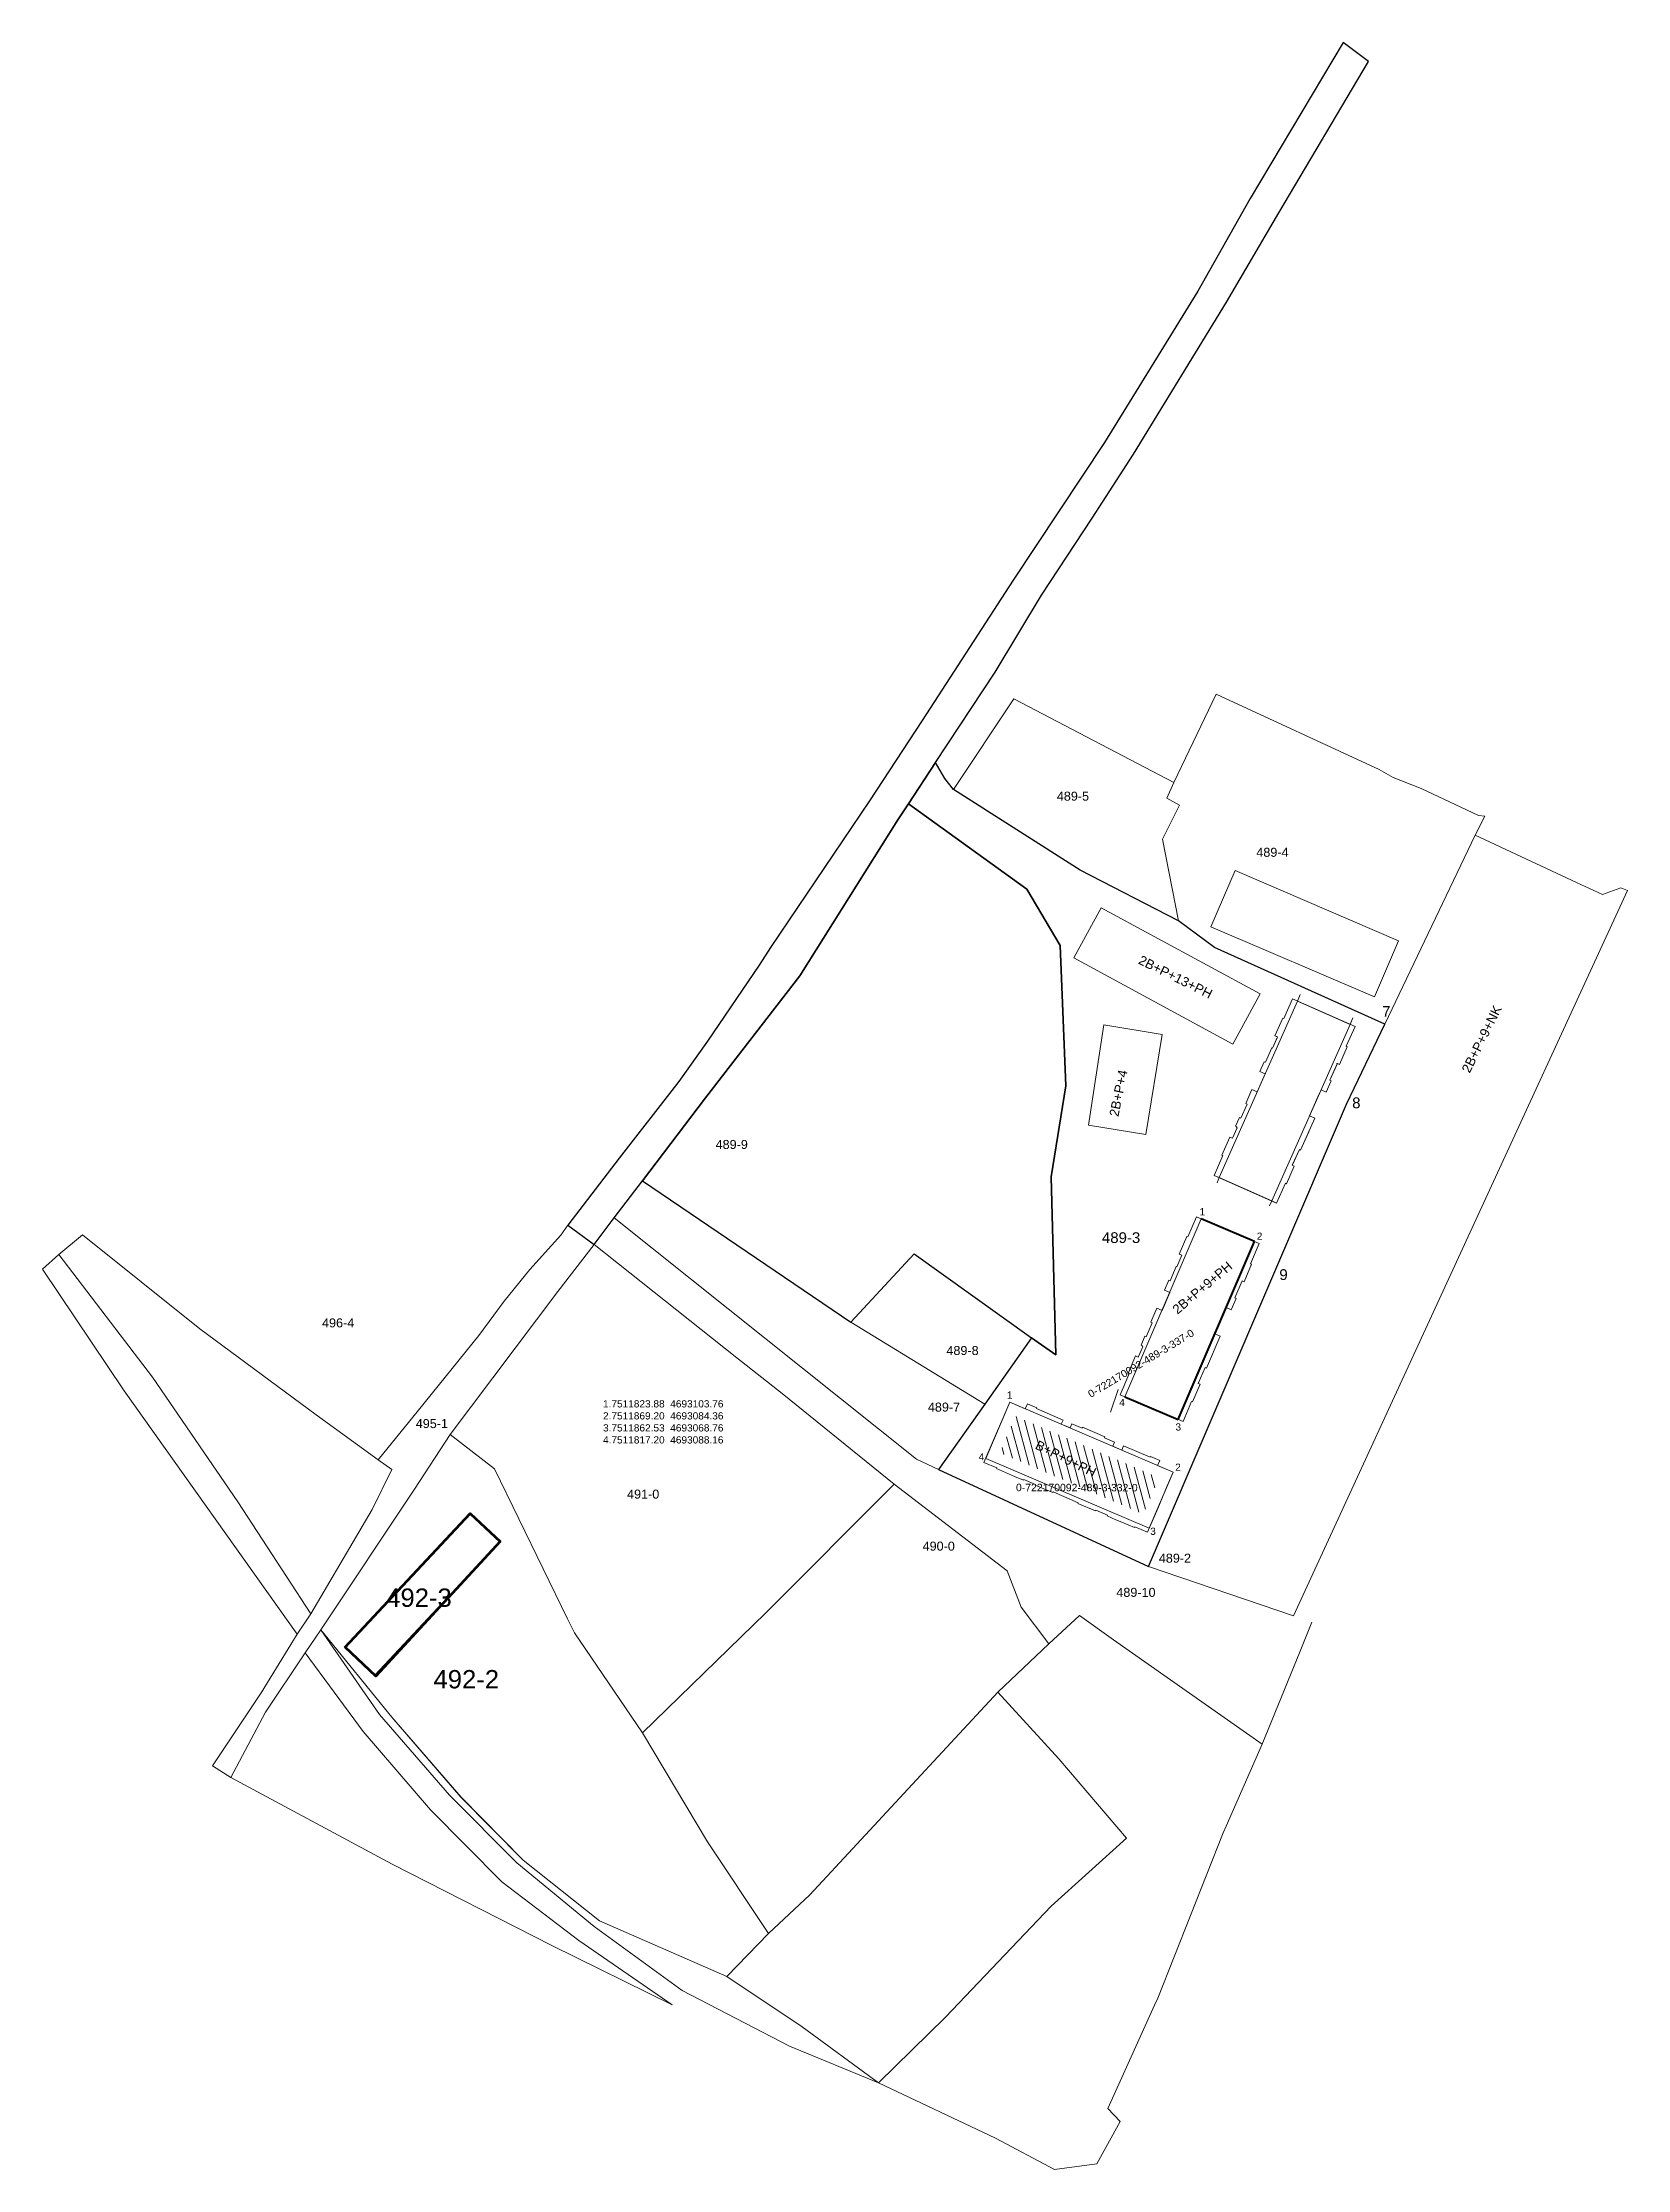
# Model space of a CAD drawing. Header units: metres. Extents: x 7511556 to 7513078, y 4692891 to 4693481.
# Drawn here: x 7511556 to 7511995, y 4692891 to 4693481 of the extents above; entities that cross this region are included whole.
import ezdxf
from ezdxf.enums import TextEntityAlignment as Align

# ---------------------------------------------------------------- set-up
doc = ezdxf.new("R2010")
doc.units = ezdxf.units.M
doc.layers.get('0').update_dxf_attribs({"lineweight": 0})
for name, color, linetype, lineweight in [('FERIZAJ_A10_PAR_PARCEL_TXT', 7, 'Continuous', 0), ('FERIZAJ_PAR_PARCELGEOM_ILI', 7, 'Continuous', 0), ('FERIZAJI_2012_PAR_PARCELGE', 7, 'Continuous', 0)]:
    doc.layers.add(name, color=color, linetype=linetype, lineweight=lineweight)
doc.styles.get("Standard").update_dxf_attribs({"font": 'arial.ttf'})

msp = doc.modelspace()

# ---------------------------------------------------------------- texts
at = {"color": 0}
for s, p in [('7', (7511927.13, 4693210.66)), ('8', (7511918.82, 4693185.29)), ('9', (7511898.63, 4693137.64))]:
    msp.add_text(s, height=3, dxfattribs=at).set_placement(p)
at = {"color": 0, "linetype": 'Continuous', "lineweight": 25}
for s, p in [('1', (7511876.48, 4693155.58)), ('2', (7511892.37, 4693148.79)), ('4', (7511854.24, 4693102.65)), ('3', (7511869.83, 4693095.87))]:
    msp.add_text(s, height=2, dxfattribs=at).set_placement(p)
for s, p in [('1', (7511823.05, 4693104.72)), ('4', (7511815.26, 4693087.59)), ('2', (7511869.75, 4693084.7)), ('3', (7511862.83, 4693066.93))]:
    msp.add_text(s, height=2).set_placement(p)
at = {"attachment_point": 1}
for s, insert, char_height, width, rotation in [('{\\fArial|b0|i0|c0|p34;2B+P+13+PH}', (7511860.46, 4693227.83), 2.5924, 216.5434, 333.61212), ('{\\fArial|b0|i0|c0|p34;2B+P+9+NK}', (7511949.08, 4693196.01), 2.5924, 216.5434, 63.61212), ('{\\fArial|b0|i0|c0|p34;2B+P+4}', (7511851.44, 4693183.32), 2.5924, 216.5434, 78.61212), ('{\\fArial|b0|i0|c0|p34;2B+P+9+PH}', (7511868.71, 4693129.99), 2.5924, 216.5434, 40.0481), ('{\\fArial|b0|i0|c0|p34;0-722170092-489-3-337-0}', (7511845.29, 4693106.67), 2.0682, 172.76, 31.14852), ('{\\fArial|b0|i0|c0|p34;B+P+9+PH}', (7511831.85, 4693093.28), 2.5924, 216.5434, 333.61212), ('{\\fArial|b0|i0|c0|p34;0-722170092-489-3-332-0}', (7511825.61, 4693081.12), 2.0682, 172.76, 359.90449)]:
    msp.add_mtext(s, dxfattribs=dict(at, insert=insert, char_height=char_height, width=width, rotation=rotation))
at = {"insert": (7511703.33, 4693107.62), "char_height": 2, "width": 122.5, "attachment_point": 1}
msp.add_mtext('\\P          1.7511823.88  4693103.76\\P          2.7511869.20  4693084.36\\P          3.7511862.53  4693068.76\\P          4.7511817.20  4693088.16', dxfattribs=at)
at = {"layer": 'FERIZAJ_A10_PAR_PARCEL_TXT', "color": 23}
for s, p in [('489-5', (7511841.4, 4693271.88)), ('489-4', (7511896.72, 4693256.31)), ('489-9', (7511746.78, 4693175.25)), ('496-4', (7511637.64, 4693125.75)), ('489-8', (7511810.78, 4693118.08)), ('489-7', (7511805.64, 4693102.38)), ('495-1', (7511663.63, 4693097.81)), ('491-0', (7511722.23, 4693078.24)), ('490-0', (7511804.18, 4693063.81)), ('489-2', (7511869.68, 4693060.47)), ('489-10', (7511858.87, 4693050.98))]:
    msp.add_text(s, height=2.5, dxfattribs=at).set_placement(p, align=Align.MIDDLE_CENTER)
at = {"layer": 'FERIZAJ_A10_PAR_PARCEL_TXT', "color": 0}
msp.add_text('489-3', height=2.975, dxfattribs=at).set_placement((7511854.75, 4693149.4), align=Align.MIDDLE_CENTER)
at = {"layer": 'FERIZAJ_A10_PAR_PARCEL_TXT', "color": 2}
for s, p in [('492-3', (7511660.06, 4693049.51)), ('492-2', (7511673.18, 4693026.88))]:
    msp.add_text(s, height=5.088, dxfattribs=at).set_placement(p, align=Align.MIDDLE_CENTER)

# ---------------------------------------------------------------- blocks, each defined once
blk = doc.blocks.new('31')
at = {"layer": 'FERIZAJI_2012_PAR_PARCELGE', "color": 7, "linetype": 'Continuous'}
for points in [[(7511722.044, 4693012.018), (7511703.185, 4693039.757), (7511701.245, 4693043.637), (7511680.997, 4693085.216), (7511668.697, 4693094.756), (7511658.847, 4693079.578), (7511632.885, 4693040.62), (7511652.544, 4693016.311), (7511671.713, 4692994.201), (7511688.973, 4692976.691), (7511710.142, 4692959.831), (7511745.422, 4692944.39), (7511757.002, 4692956.339), (7511740.063, 4692981.749), (7511722.044, 4693012.018)], [(7511682.616, 4693065.157), (7511647.835, 4693027.98), (7511639.505, 4693035.68), (7511674.286, 4693072.857), (7511682.616, 4693065.157)]]:
    blk.add_lwpolyline(points, close=True, dxfattribs=at)

# ---------------------------------------------------------------- hatches: boundary and pattern name
h = msp.add_hatch()
h.set_pattern_fill('ANSI31', color=0, scale=16, angle=60, style=0)
h.set_pattern_definition([(105, (0, 0), (-1.9318516526, -0.5176380902), [])])
h.paths.add_polyline_path([(7511821.14, 4693089.73), (7511860.95, 4693072.7), (7511865.27, 4693082.78), (7511825.46, 4693099.82)])

# ---------------------------------------------------------------- linework, layer by layer
for p, q in [((7511903.68, 4693215.05), (7511881.93, 4693166.06)), ((7511903.68, 4693215.05), (7511904.44, 4693216.84)), ((7511918.25, 4693208.57), (7511903.68, 4693215.05)), ((7511896.51, 4693159.59), (7511918.25, 4693208.57)), ((7511918.25, 4693208.57), (7511919.03, 4693210.37)), ((7511880.56, 4693166.67), (7511881.93, 4693166.06)), ((7511881.93, 4693166.06), (7511881.37, 4693164.63)), ((7511881.93, 4693166.06), (7511896.51, 4693159.59)), ((7511896.51, 4693159.59), (7511895.95, 4693158.19)), ((7511897.87, 4693158.98), (7511896.51, 4693159.59)), ((7511853.92, 4693107.29), (7511851.78, 4693100.95))]:
    msp.add_line(p, q).dxf.unprotected_set("ltscale", 0)
at = {"color": 253, "lineweight": 9}
for p, q in [((7511899.87, 4693210.17), (7511902.3, 4693215.66)), ((7511902.3, 4693215.66), (7511910.87, 4693211.85)), ((7511897.42, 4693205.41), (7511899.59, 4693210.3)), ((7511899.59, 4693210.3), (7511899.87, 4693210.17)), ((7511919.62, 4693207.97), (7511910.87, 4693211.85)), ((7511917.19, 4693202.48), (7511919.62, 4693207.97)), ((7511896.55, 4693202.02), (7511894.78, 4693198.04)), ((7511896.75, 4693201.93), (7511896.55, 4693202.02)), ((7511896.75, 4693201.93), (7511898.05, 4693204.85)), ((7511897.97, 4693205.16), (7511897.42, 4693205.41)), ((7511898.15, 4693205.08), (7511897.97, 4693205.16)), ((7511897.97, 4693205.16), (7511897.97, 4693205.16)), ((7511898.05, 4693204.85), (7511898.15, 4693205.08)), ((7511915.29, 4693197.47), (7511917.46, 4693202.36)), ((7511917.46, 4693202.36), (7511917.19, 4693202.48)), ((7511894.44, 4693198.2), (7511893.22, 4693195.45)), ((7511893.22, 4693195.45), (7511894.69, 4693194.8)), ((7511894.78, 4693198.04), (7511894.44, 4693198.2)), ((7511912.67, 4693193.05), (7511914.7, 4693197.62)), ((7511914.47, 4693197.73), (7511914.7, 4693197.62)), ((7511914.47, 4693197.73), (7511914.47, 4693197.73)), ((7511914.7, 4693197.62), (7511914.74, 4693197.72)), ((7511914.74, 4693197.72), (7511915.29, 4693197.47)), ((7511889.31, 4693186.63), (7511891.01, 4693190.47)), ((7511891.01, 4693190.47), (7511892.47, 4693189.82)), ((7511892.47, 4693189.82), (7511894.77, 4693194.99)), ((7511894.69, 4693194.8), (7511894.77, 4693194.99)), ((7511909.33, 4693188.49), (7511910.2, 4693190.43)), ((7511910.2, 4693190.43), (7511911.66, 4693189.78)), ((7511911.66, 4693189.78), (7511913.04, 4693192.89)), ((7511913.04, 4693192.89), (7511912.67, 4693193.05)), ((7511889.67, 4693186.47), (7511887.94, 4693182.57)), ((7511889.67, 4693186.47), (7511889.31, 4693186.63)), ((7511906.97, 4693183.17), (7511909.33, 4693188.49)), ((7511885.68, 4693176.98), (7511886.94, 4693179.82)), ((7511887.57, 4693182.73), (7511886.49, 4693180.29)), ((7511886.49, 4693180.29), (7511886.86, 4693180.12)), ((7511886.86, 4693180.12), (7511886.75, 4693179.9)), ((7511886.75, 4693179.9), (7511886.94, 4693179.82)), ((7511887.94, 4693182.57), (7511887.57, 4693182.73)), ((7511904.52, 4693173.7), (7511906.77, 4693178.78)), ((7511906.81, 4693178.86), (7511908.43, 4693182.52)), ((7511908.43, 4693182.52), (7511906.97, 4693183.17)), ((7511882.99, 4693172.16), (7511880.56, 4693166.67)), ((7511884.95, 4693177.31), (7511882.72, 4693172.28)), ((7511882.72, 4693172.28), (7511882.99, 4693172.16)), ((7511885.68, 4693176.98), (7511884.95, 4693177.31)), ((7511902.28, 4693169.58), (7511904.18, 4693173.85)), ((7511904.18, 4693173.85), (7511904.52, 4693173.7)), ((7511880.56, 4693166.67), (7511889.22, 4693162.83)), ((7511902.75, 4693169.24), (7511900.58, 4693164.35)), ((7511902.28, 4693169.58), (7511902.23, 4693169.47)), ((7511902.23, 4693169.47), (7511902.75, 4693169.24)), ((7511897.87, 4693158.98), (7511889.22, 4693162.83)), ((7511900.31, 4693164.47), (7511897.87, 4693158.98)), ((7511900.58, 4693164.35), (7511900.31, 4693164.47))]:
    msp.add_line(p, q, dxfattribs=at).dxf.unprotected_set("ltscale", 0)
at = {"color": 1}
for p, q in [((7511855.82, 4693105.24), (7511876.96, 4693154.64)), ((7511876.96, 4693154.64), (7511891.76, 4693148.31))]:
    msp.add_line(p, q, dxfattribs=at).dxf.unprotected_set("ltscale", 0)
at = {"color": 1, "lineweight": 40}
for p, q in [((7511891.76, 4693148.31), (7511876.96, 4693154.64)), ((7511870.61, 4693098.91), (7511891.76, 4693148.31)), ((7511855.82, 4693105.24), (7511870.61, 4693098.91))]:
    msp.add_line(p, q, dxfattribs=at).dxf.unprotected_set("ltscale", 0)
at = {"color": 0, "linetype": 'Continuous', "lineweight": 25}
for points in [[(7511819.79, 4693306.25), (7511832.66, 4693327.64), (7511846.75, 4693348.99), (7511858.18, 4693366.75), (7511883.94, 4693408.92), (7511898.53, 4693433.68), (7511923.35, 4693475.69), (7511916.36, 4693480.97), (7511890.53, 4693437.73), (7511876.01, 4693411.99), (7511850.17, 4693369.99), (7511824.83, 4693331.82), (7511799.62, 4693292.85), (7511784.99, 4693270.56), (7511757.52, 4693229.85), (7511754.36, 4693225), (7511740.07, 4693203.87), (7511732.13, 4693192.74), (7511715.58, 4693171.42), (7511701.29, 4693152.87), (7511708.63, 4693147.53), (7511714.21, 4693154.89), (7511722, 4693165.18), (7511739.48, 4693188.23), (7511765.66, 4693222.07), (7511792.84, 4693265.27), (7511795.79, 4693269.75), (7511803.31, 4693281.18), (7511819.79, 4693306.25)], [(7511862.36, 4693058.2), (7511917.25, 4693186.46), (7511927.85, 4693208.63), (7511880.63, 4693229.85), (7511870.7, 4693237.29), (7511843.41, 4693251.37), (7511808.3, 4693273.71), (7511805.91, 4693276.74), (7511803.31, 4693281.18), (7511795.79, 4693269.75), (7511799.15, 4693267.32), (7511828.57, 4693246.06), (7511837.82, 4693230.43), (7511839.45, 4693191.56), (7511835.36, 4693166.31), (7511836.67, 4693116.84), (7511829.93, 4693121.64), (7511816.95, 4693103.24), (7511804.15, 4693085.11), (7511862.36, 4693058.2)], [(7511839.45, 4693191.56), (7511837.82, 4693230.43), (7511828.57, 4693246.06), (7511799.15, 4693267.32), (7511795.79, 4693269.75), (7511792.84, 4693265.27), (7511765.66, 4693222.07), (7511739.48, 4693188.23), (7511722, 4693165.18), (7511779.85, 4693125.96), (7511797.34, 4693144.86), (7511829.93, 4693121.64), (7511836.67, 4693116.84), (7511835.36, 4693166.31), (7511839.45, 4693191.56)]]:
    msp.add_lwpolyline(points, close=True, dxfattribs=at)
at = {"color": 0}
for points in [[(7511879.64, 4693235.66), (7511925.03, 4693216.24), (7511931.64, 4693231.72), (7511886.37, 4693251.27)], [(7511869.21, 4693084.36), (7511823.88, 4693103.76), (7511817.21, 4693088.16), (7511862.53, 4693068.76)]]:
    msp.add_lwpolyline(points, close=True, dxfattribs=at)
for points in [[(7511885.75, 4693203.1), (7511893.3, 4693217.03), (7511849.22, 4693240.94), (7511841.66, 4693227)], [(7511849.92, 4693208.43), (7511866.15, 4693205.78), (7511861.6, 4693178), (7511845.67, 4693180.6)]]:
    msp.add_lwpolyline(points, close=True)
for points in [[(7511880.56, 4693166.67), (7511897.87, 4693158.98), (7511900.31, 4693164.47), (7511900.58, 4693164.35), (7511902.75, 4693169.24), (7511902.23, 4693169.47), (7511904.18, 4693173.85), (7511904.52, 4693173.7), (7511908.43, 4693182.52), (7511906.97, 4693183.17), (7511910.2, 4693190.43), (7511911.66, 4693189.78), (7511913.04, 4693192.89), (7511912.67, 4693193.05), (7511914.74, 4693197.72), (7511915.29, 4693197.47), (7511917.46, 4693202.36), (7511917.19, 4693202.48), (7511919.62, 4693207.97), (7511902.3, 4693215.66), (7511899.87, 4693210.17), (7511899.59, 4693210.3), (7511897.42, 4693205.41), (7511898.15, 4693205.08), (7511896.75, 4693201.93), (7511896.55, 4693202.02), (7511894.78, 4693198.04), (7511894.44, 4693198.2), (7511893.22, 4693195.45), (7511894.69, 4693194.8), (7511892.47, 4693189.82), (7511891.01, 4693190.47), (7511889.31, 4693186.63), (7511889.67, 4693186.47), (7511887.94, 4693182.57), (7511887.57, 4693182.73), (7511886.49, 4693180.29), (7511886.86, 4693180.12), (7511886.75, 4693179.9), (7511886.94, 4693179.82), (7511885.68, 4693176.98), (7511884.95, 4693177.31), (7511882.72, 4693172.28), (7511882.99, 4693172.16), (7511880.56, 4693166.67)], [(7511823.88, 4693103.76), (7511869.21, 4693084.36), (7511862.53, 4693068.76), (7511817.21, 4693088.16)]]:
    msp.add_lwpolyline(points)
at = {"color": 1, "ltscale": 10}
msp.add_lwpolyline([(7511896.51, 4693159.59), (7511918.25, 4693208.57), (7511903.68, 4693215.05), (7511881.93, 4693166.06)], close=True, dxfattribs=at)
at = {"color": 7, "linetype": 'Continuous'}
for points in [[(7511816.95, 4693103.24), (7511779.85, 4693125.96), (7511722, 4693165.18), (7511714.21, 4693154.89), (7511798.04, 4693087.94), (7511804.15, 4693085.11), (7511816.95, 4693103.24)], [(7511756.14, 4693045.17), (7511791.79, 4693081.04), (7511760.76, 4693106.14), (7511748.18, 4693116.07), (7511708.63, 4693147.53), (7511698.58, 4693134.42), (7511668.7, 4693094.76), (7511681, 4693085.22), (7511701.25, 4693043.64), (7511703.19, 4693039.76), (7511722.04, 4693012.02), (7511756.14, 4693045.17)], [(7511820.54, 4693023.32), (7511834.73, 4693036.68), (7511827.04, 4693046.84), (7511823.14, 4693056.96), (7511791.79, 4693081.04), (7511756.14, 4693045.17), (7511722.04, 4693012.02), (7511740.06, 4692981.75), (7511757, 4692956.34), (7511768.45, 4692967.07), (7511820.54, 4693023.32)], [(7511864.91, 4692938.37), (7511883.09, 4692984.29), (7511883.87, 4692986.08), (7511893.9, 4693008.9), (7511852.69, 4693037.83), (7511843.18, 4693044.58), (7511834.73, 4693036.68), (7511820.54, 4693023.32), (7511837.49, 4693004.79), (7511856.23, 4692982.81), (7511835.39, 4692963.94), (7511806.1, 4692933.15), (7511787.45, 4692914.87), (7511819.92, 4692899.51), (7511836.28, 4692890.87), (7511848.06, 4692892.44), (7511854.47, 4692904.16), (7511851.04, 4692907.77), (7511864.05, 4692936.46), (7511864.91, 4692938.37)]]:
    msp.add_lwpolyline(points, close=True, dxfattribs=at)
at = {"color": 253, "lineweight": 9}
for points in [[(7511854.51, 4693105.8), (7511871.94, 4693098.35), (7511874.32, 4693103.93), (7511874.59, 4693103.81), (7511876.7, 4693108.73), (7511876.17, 4693108.95), (7511878.06, 4693113.36), (7511878.4, 4693113.22), (7511882.19, 4693122.09), (7511880.72, 4693122.72), (7511883.85, 4693130.03), (7511885.32, 4693129.4), (7511886.66, 4693132.52), (7511886.29, 4693132.68), (7511888.3, 4693137.37), (7511888.85, 4693137.13), (7511890.95, 4693142.05), (7511890.68, 4693142.17), (7511893.05, 4693147.76), (7511875.68, 4693155.19), (7511873.26, 4693149.62), (7511872.98, 4693149.74), (7511870.88, 4693144.82), (7511871.61, 4693144.51), (7511870.25, 4693141.34), (7511870.05, 4693141.43), (7511868.34, 4693137.43), (7511867.99, 4693137.57), (7511866.81, 4693134.82), (7511868.28, 4693134.19), (7511866.14, 4693129.18), (7511864.67, 4693129.81), (7511863.02, 4693125.94), (7511863.38, 4693125.79), (7511861.7, 4693121.86), (7511861.33, 4693122.02), (7511860.28, 4693119.56), (7511860.65, 4693119.4), (7511860.55, 4693119.17), (7511860.74, 4693119.09), (7511859.52, 4693116.24), (7511858.78, 4693116.56), (7511856.62, 4693111.5), (7511856.89, 4693111.38), (7511854.51, 4693105.8)], [(7511858.43, 4693068.97), (7511855, 4693070.44), (7511855, 4693070.44), (7511853.33, 4693071.15), (7511853.33, 4693071.15), (7511850.89, 4693072.2), (7511850.98, 4693072.4), (7511847.76, 4693073.77), (7511847.76, 4693073.77), (7511847.76, 4693073.77), (7511847.67, 4693073.57), (7511842.8, 4693075.66), (7511842.89, 4693075.86), (7511835.9, 4693078.85), (7511835.81, 4693078.65), (7511833.29, 4693079.73), (7511833.29, 4693079.73), (7511830.94, 4693080.73), (7511831.03, 4693080.93), (7511827.81, 4693082.31), (7511827.73, 4693082.11), (7511825.24, 4693083.17), (7511825.24, 4693083.17), (7511825.24, 4693083.17), (7511825.24, 4693083.17), (7511820.19, 4693085.34), (7511820.27, 4693085.54), (7511816.73, 4693087.05), (7511819.57, 4693093.69), (7511819.57, 4693093.69), (7511822.23, 4693099.9), (7511822.23, 4693099.9), (7511823.88, 4693103.76), (7511828.19, 4693101.91), (7511828.8, 4693103.32), (7511831.37, 4693102.22), (7511831.26, 4693101.96), (7511838.65, 4693098.8), (7511838.16, 4693097.66), (7511840.62, 4693096.6), (7511841.11, 4693097.75), (7511843.96, 4693096.53), (7511844.07, 4693096.78), (7511850.23, 4693094.15), (7511850.12, 4693093.89), (7511852.96, 4693092.67), (7511852.47, 4693091.52), (7511854.94, 4693090.47), (7511855.42, 4693091.62), (7511862.81, 4693088.46), (7511862.92, 4693088.71), (7511865.5, 4693087.61), (7511864.89, 4693086.21), (7511869.21, 4693084.36), (7511867.55, 4693080.5), (7511867.55, 4693080.5), (7511864.9, 4693074.29), (7511864.9, 4693074.29), (7511862.06, 4693067.66), (7511858.52, 4693069.17), (7511858.43, 4693068.97)]]:
    msp.add_lwpolyline(points, dxfattribs=at)
at = {"color": 2, "linetype": 'Continuous', "lineweight": 60, "flags": 128}
msp.add_lwpolyline([(7511639.5, 4693035.68), (7511674.29, 4693072.86), (7511682.57, 4693065.11), (7511648.06, 4693027.77), (7511639.55, 4693035.73)], dxfattribs=at)
at = {"layer": 'FERIZAJ_PAR_PARCELGEOM_ILI', "color": 7, "linetype": 'Continuous'}
for p, q in [((7511904.39, 4693034.7), (7511907.68, 4693042.72)), ((7511904.39, 4693034.7), (7511893.9, 4693008.9)), ((7511893.9, 4693008.9), (7511883.87, 4692986.08))]:
    msp.add_line(p, q, dxfattribs=at)
for points in [[(7511866.24, 4693259.99), (7511870.96, 4693269.42), (7511867.39, 4693271.28), (7511869.39, 4693275.64), (7511825.04, 4693298.92), (7511808.3, 4693273.71), (7511843.41, 4693251.37), (7511870.7, 4693237.29), (7511866.24, 4693259.99)], [(7511927.85, 4693208.63), (7511952.94, 4693261.06), (7511955.64, 4693266.35), (7511953.83, 4693266.5), (7511937.94, 4693273.98), (7511930.23, 4693277.04), (7511926.28, 4693279.24), (7511881.07, 4693300.19), (7511869.39, 4693275.64), (7511867.39, 4693271.28), (7511870.96, 4693269.42), (7511866.24, 4693259.99), (7511870.7, 4693237.29), (7511880.63, 4693229.85), (7511927.85, 4693208.63)], [(7511902.56, 4693044.47), (7511995.16, 4693245.75), (7511993.34, 4693246.45), (7511988.28, 4693244.57), (7511981.03, 4693247.95), (7511952.94, 4693261.06), (7511927.85, 4693208.63), (7511917.25, 4693186.46), (7511862.36, 4693058.2), (7511902.56, 4693044.47)], [(7511648.77, 4693087.77), (7511631.59, 4693100.21), (7511599.26, 4693124.11), (7511566.77, 4693150.17), (7511560.23, 4693144.75), (7511586.19, 4693110.72), (7511609.79, 4693076.1), (7511630.08, 4693044.99), (7511647.05, 4693074.01), (7511652.51, 4693085.07), (7511648.77, 4693087.77)], [(7511632.88, 4693040.62), (7511658.85, 4693079.58), (7511668.7, 4693094.76), (7511698.58, 4693134.42), (7511708.63, 4693147.53), (7511701.29, 4693152.87), (7511699.44, 4693150.06), (7511690.78, 4693140.52), (7511683.7, 4693131.81), (7511676.65, 4693122.21), (7511659.88, 4693101.57), (7511648.77, 4693087.77), (7511652.51, 4693085.07), (7511647.05, 4693074.01), (7511630.08, 4693044.99), (7511626.3, 4693039.38), (7511616.34, 4693023.15), (7511602.77, 4693002.82), (7511607.85, 4692999.64), (7511617.48, 4693017.75), (7511628.54, 4693034.16), (7511632.88, 4693040.62)], [(7511609.79, 4693076.1), (7511586.19, 4693110.72), (7511560.23, 4693144.75), (7511555.68, 4693140.67), (7511578.33, 4693106.88), (7511626.3, 4693039.38), (7511630.08, 4693044.99), (7511609.79, 4693076.1)], [(7511829.93, 4693121.64), (7511797.34, 4693144.86), (7511779.85, 4693125.96), (7511816.95, 4693103.24), (7511829.93, 4693121.64)], [(7511647.83, 4693027.98), (7511682.62, 4693065.16), (7511674.29, 4693072.86), (7511639.5, 4693035.68), (7511647.83, 4693027.98)], [(7511688.97, 4692976.69), (7511671.71, 4692994.2), (7511652.54, 4693016.31), (7511632.88, 4693040.62), (7511649.12, 4693017.05), (7511668.54, 4692994.71), (7511687.16, 4692975.91), (7511708.61, 4692958.25), (7511733.03, 4692940.55), (7511762.82, 4692925.06), (7511787.45, 4692914.87), (7511766.36, 4692930.47), (7511745.42, 4692944.39), (7511710.14, 4692959.83), (7511688.97, 4692976.69)], [(7511663.27, 4692990.68), (7511644.57, 4693012.37), (7511628.54, 4693034.16), (7511617.48, 4693017.75), (7511607.85, 4692999.64), (7511652.63, 4692975.55), (7511696.93, 4692952.98), (7511730.31, 4692936.54), (7511704.42, 4692954.39), (7511683.05, 4692970.63), (7511663.27, 4692990.68)], [(7511835.39, 4692963.94), (7511856.23, 4692982.81), (7511837.49, 4693004.79), (7511820.54, 4693023.32), (7511768.45, 4692967.07), (7511757, 4692956.34), (7511745.42, 4692944.39), (7511766.36, 4692930.47), (7511787.45, 4692914.87), (7511806.1, 4692933.15), (7511835.39, 4692963.94)]]:
    msp.add_lwpolyline(points, close=True, dxfattribs=at)

# ---------------------------------------------------------------- block references
at = {"layer": 'FERIZAJ_PAR_PARCELGEOM_ILI'}
msp.add_blockref('31', (0, 0), dxfattribs=at)

msp.set_redraw_order([(e.dxf.handle, doc.entitydb.next_handle()) for e in msp.query("TEXT MTEXT ATTDEF DIMENSION ARC_DIMENSION")])  # texts and dimensions are drawn at this point

doc.saveas('drawing.dxf')
